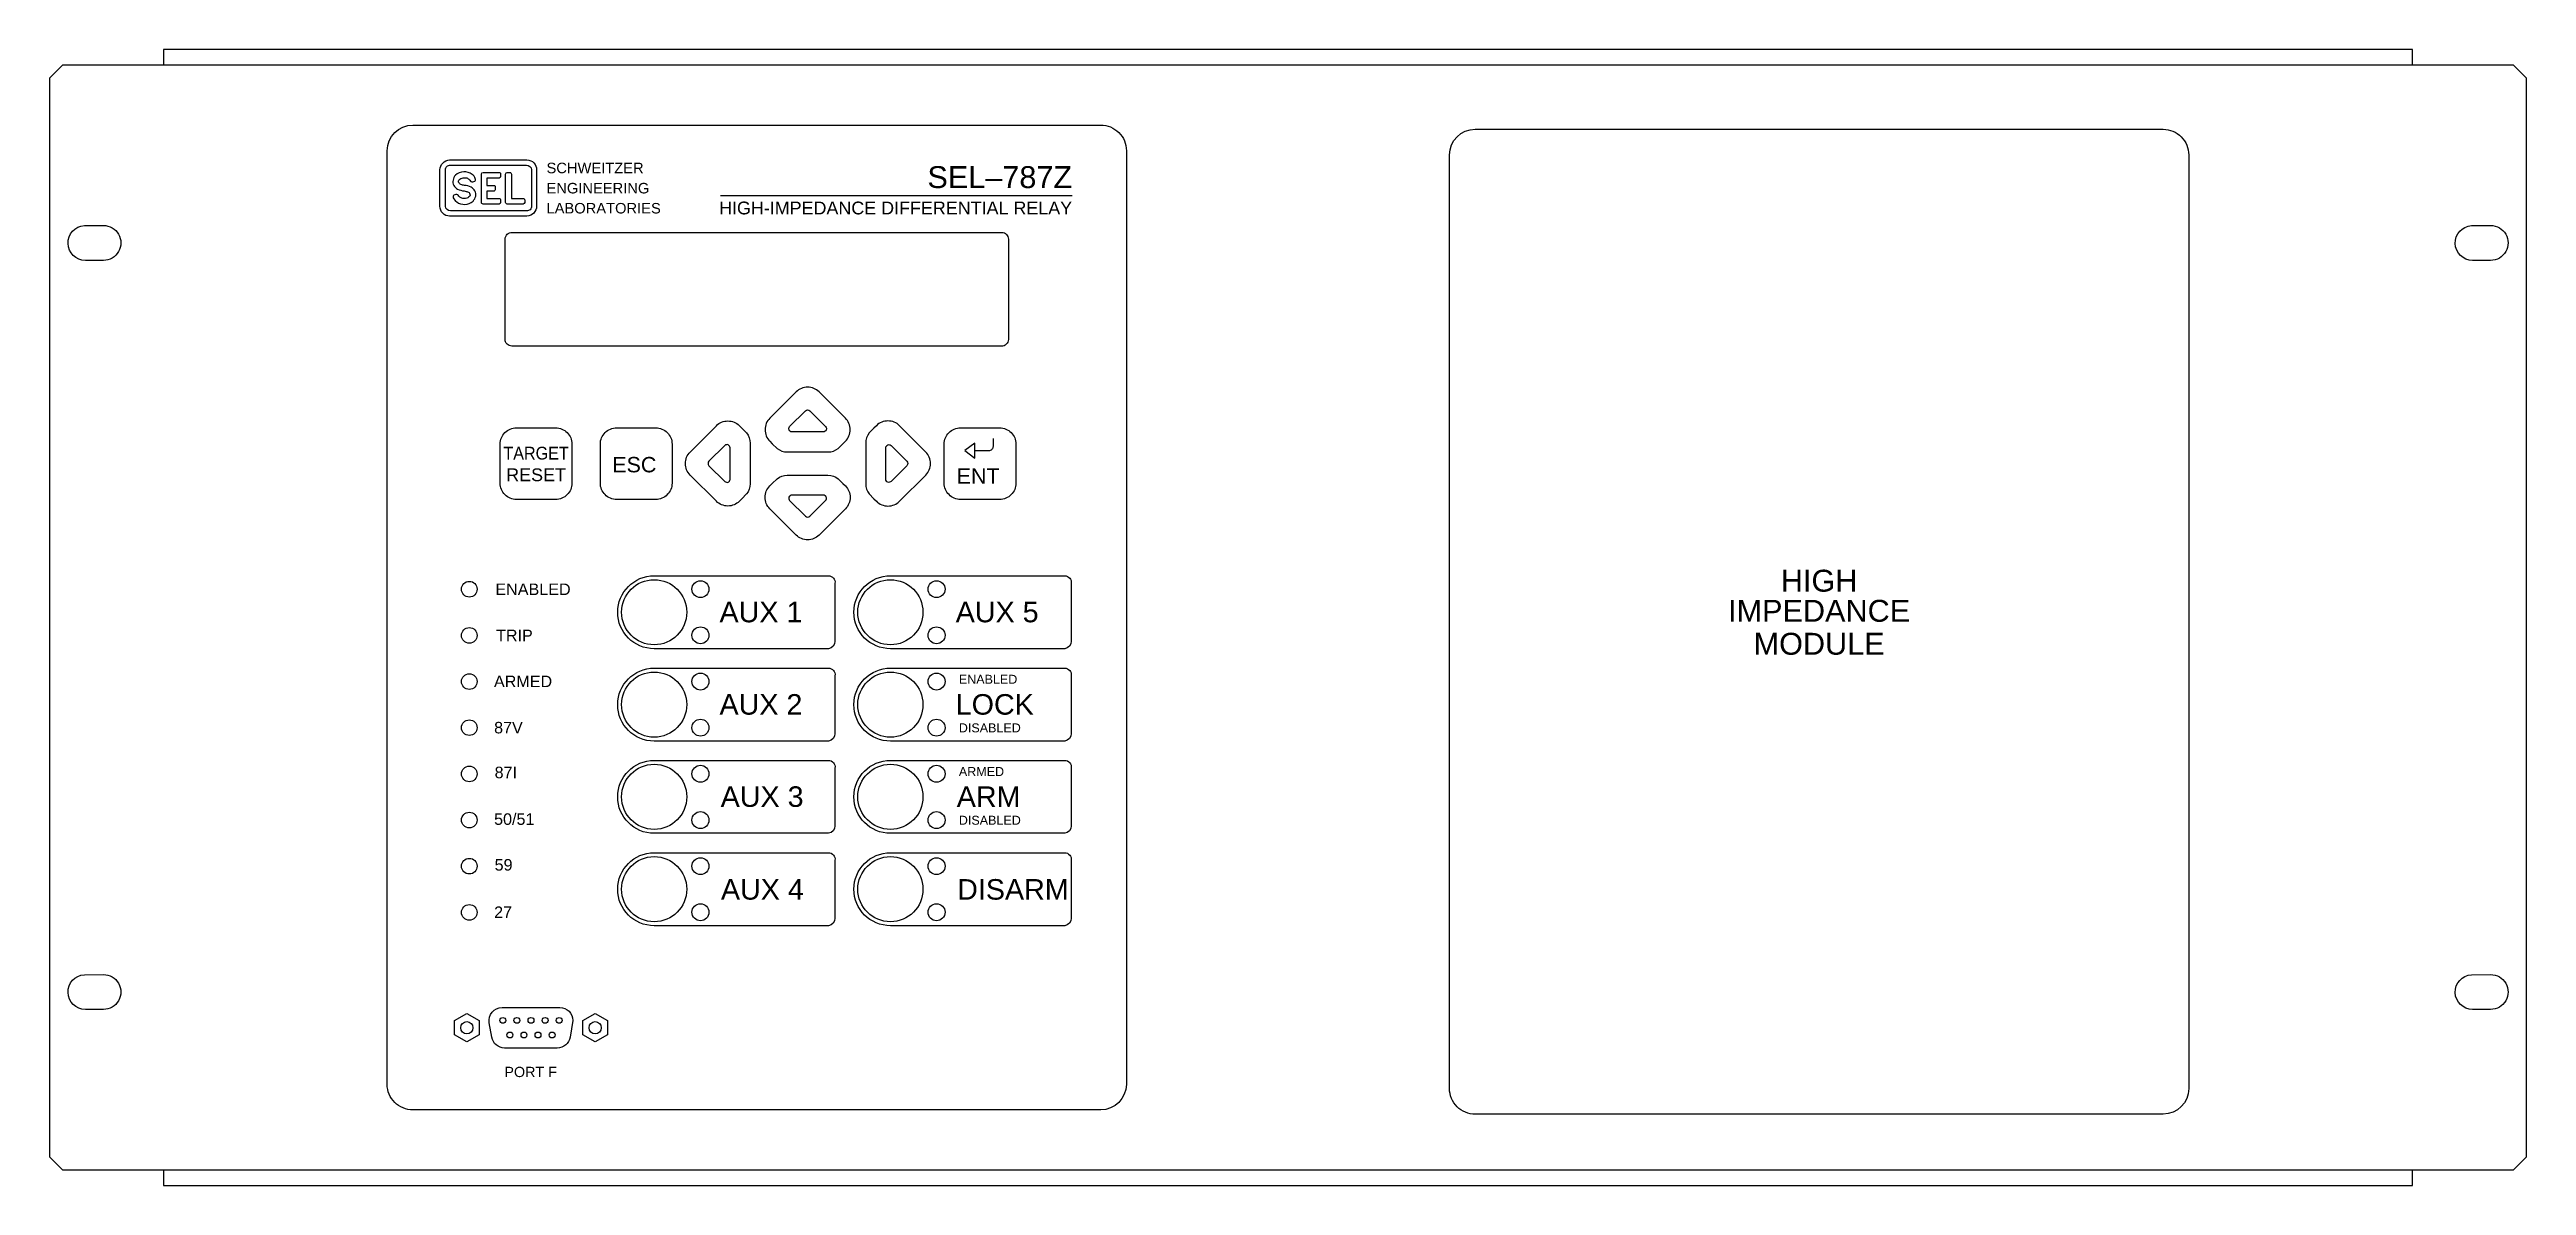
# Model space of a CAD drawing. Extents: x 0.5 to 35.5, y 0.5 to 23.5.
# Drawn here: x 1.7 to 20.7, y 5.46 to 14.18 of the extents above; entities that cross this region are included whole.
import ezdxf
from ezdxf.enums import TextEntityAlignment as Align

# ---------------------------------------------------------------- set-up
doc = ezdxf.new("R2010")
doc.units = 0
doc.header["$MEASUREMENT"] = 0
doc.layers.add('5_02__2__RACK_MOUNT', color=7, linetype='CONTINUOUS')
doc.layers.add('6_00______DWG_', color=7, linetype='CONTINUOUS')
doc.styles.add('ARIAL', font='arial.ttf')

msp = doc.modelspace()

# ---------------------------------------------------------------- texts
at = {"layer": '5_02__2__RACK_MOUNT', "style": 'ARIAL'}
for s, p in [('HIGH', (15.278, 10.019)), ('IMPEDANCE', (15.278, 9.788)), ('MODULE', (15.278, 9.535))]:
    msp.add_text(s, height=0.1682, dxfattribs=at).set_placement(p, align=Align.CENTER)
at = {"layer": '6_00______DWG_', "style": 'ARIAL'}
for s, height, p in [('SCHWEITZER', 0.0807, (5.516, 13.231)), ('ENGINEERING', 0.08067, (5.516, 13.076)), ('LABORATORIES', 0.08067, (5.516, 12.922)), ('ESC', 0.118, (6.02, 10.935)), ('ENT', 0.118, (8.662, 10.847)), ('ENABLED', 0.0885, (5.124, 9.993)), ('AUX 1', 0.1575, (6.843, 9.784)), ('AUX 5', 0.1575, (8.655, 9.784)), ('TRIP', 0.0885, (5.129, 9.639)), ('ARMED', 0.0885, (5.113, 9.286)), ('ENABLED', 0.0688, (8.679, 9.312)), ('AUX 2', 0.1575, (6.843, 9.075)), ('LOCK', 0.1575, (8.655, 9.075)), ('87V', 0.0885, (5.114, 8.931)), ('DISABLED', 0.0688, (8.679, 8.939)), ('87I', 0.0885, (5.118, 8.587)), ('ARMED', 0.0688, (8.679, 8.604)), ('AUX 3', 0.1575, (6.852, 8.367)), ('ARM', 0.1575, (8.663, 8.367)), ('50/51', 0.0885, (5.114, 8.229)), ('DISABLED', 0.0688, (8.679, 8.23)), ('59', 0.0885, (5.118, 7.878)), ('AUX 4', 0.1575, (6.854, 7.655)), ('DISARM', 0.1575, (8.666, 7.655)), ('27', 0.0885, (5.114, 7.514)), ('PORT F', 0.0787, (5.193, 6.293))]:
    msp.add_text(s, height=height, dxfattribs=at).set_placement(p)
for s, height, p in [('SEL–787Z', 0.1682, (9.548, 13.117)), ('HIGH-IMPEDANCE DIFFERENTIAL RELAY', 0.0983, (9.548, 12.915))]:
    msp.add_text(s, height=height, dxfattribs=at).set_placement(p, align=Align.RIGHT)
at = {"layer": '6_00______DWG_', "style": 'ARIAL', "width": 0.9}
msp.add_text('TARGET', height=0.0983, dxfattribs=at).set_placement((5.436, 11.033), align=Align.CENTER)
at = {"layer": '6_00______DWG_', "style": 'ARIAL'}
msp.add_text('RESET', height=0.0983, dxfattribs=at).set_placement((5.436, 10.867), align=Align.CENTER)

# ---------------------------------------------------------------- linework, layer by layer
at = {"layer": '5_02__2__RACK_MOUNT'}
msp.add_lwpolyline([(1.804, 14.061), (1.704, 13.961), (1.704, 5.681), (1.804, 5.581), (20.604, 5.581), (20.704, 5.681), (20.704, 13.961), (20.604, 14.061)], close=True, dxfattribs=at)
for points in [[(19.829, 14.061), (19.829, 14.181), (2.579, 14.181), (2.579, 14.061)], [(2.579, 5.581), (2.579, 5.461), (19.829, 5.461), (19.829, 5.581)]]:
    msp.add_lwpolyline(points, dxfattribs=at)
for points in [[(12.64, 13.568), (17.917, 13.568, -0.414214), (18.113, 13.372), (18.113, 6.205, -0.414213), (17.917, 6.008), (12.64, 6.008, -0.414214), (12.443, 6.205), (12.443, 13.372, -0.414213)], [(1.971, 12.829), (2.117, 12.83, -1.001784), (2.117, 12.562), (1.979, 12.562, -0.969277)], [(20.282, 12.829), (20.429, 12.83, -1.001784), (20.429, 12.562), (20.291, 12.562, -0.969277)], [(1.971, 7.079), (2.117, 7.08, -1.001784), (2.117, 6.812), (1.979, 6.812, -0.969277)], [(20.282, 7.079), (20.429, 7.08, -1.001784), (20.429, 6.812), (20.291, 6.812, -0.969277)]]:
    msp.add_lwpolyline(points, format="xyb", close=True, dxfattribs=at)
at = {"layer": '6_00______DWG_'}
for points in [[(4.491, 13.601), (9.767, 13.601, -0.414214), (9.964, 13.404), (9.964, 6.237, -0.414213), (9.767, 6.041), (4.491, 6.041, -0.414214), (4.294, 6.237), (4.294, 13.404, -0.414213)], [(4.773, 13.333), (5.366, 13.333, -0.41811), (5.44, 13.257), (5.44, 12.979, -0.404471), (5.366, 12.902), (4.773, 12.902, -0.41811), (4.699, 12.977), (4.699, 13.256, -0.404471)], [(4.779, 13.293), (5.362, 13.293, -0.378768), (5.402, 13.258), (5.402, 12.978, -0.441125), (5.362, 12.942), (4.779, 12.942, -0.378768), (4.74, 12.977), (4.74, 13.257, -0.441125)], [(4.881, 13.241, 0.192116), (4.818, 13.216, 0.12608), (4.799, 13.178, 0.336344), (4.834, 13.109, 0.087668), (4.885, 13.095, -0.022201), (4.9, 13.092, -0.039737), (4.911, 13.089, -0.23043), (4.929, 13.071, -0.182747), (4.928, 13.056, -0.221111), (4.894, 13.037, -0.058363), (4.873, 13.037, -0.13415), (4.85, 13.048, 0.006668), (4.838, 13.063, 0.085557), (4.836, 13.065, 0.231613), (4.805, 13.063, 0.170757), (4.8, 13.055, 0.118457), (4.801, 13.043, 0.153081), (4.827, 13.011, 0.186266), (4.89, 12.992, 0.192116), (4.953, 13.017, 0.12608), (4.973, 13.055, 0.336344), (4.937, 13.124, 0.087668), (4.886, 13.138, -0.022201), (4.871, 13.14, -0.039737), (4.86, 13.144, -0.23043), (4.842, 13.162, -0.182747), (4.844, 13.177, -0.221111), (4.878, 13.195, -0.058363), (4.899, 13.196, -0.13415), (4.921, 13.185, 0.006668), (4.934, 13.17, 0.085557), (4.936, 13.168, 0.231613), (4.966, 13.17, 0.170757), (4.972, 13.178, 0.118457), (4.97, 13.19, 0.153081), (4.945, 13.222, 0.186266)], [(5.029, 13.237), (5.152, 13.237, -0.424366), (5.164, 13.226), (5.164, 13.206, -0.404134), (5.152, 13.194), (5.059, 13.194), (5.059, 13.137), (5.114, 13.137, -0.477137), (5.122, 13.127), (5.122, 13.104, -0.353971), (5.114, 13.094), (5.059, 13.094), (5.059, 13.037), (5.152, 13.037, -0.424366), (5.164, 13.026), (5.164, 13.006, -0.404134), (5.152, 12.994), (5.029, 12.994, -0.432614), (5.017, 13.006), (5.017, 13.225, -0.396049)], [(5.214, 13.237), (5.235, 13.237, -0.432614), (5.247, 13.225), (5.247, 13.037), (5.338, 13.037, -0.424366), (5.349, 13.026), (5.349, 13.006, -0.404134), (5.338, 12.994), (5.214, 12.994, -0.432614), (5.202, 13.006), (5.202, 13.225, -0.396049)], [(5.252, 12.776), (9.009, 12.776, -0.417398), (9.059, 12.726), (9.059, 11.954, -0.429922), (9.006, 11.904), (5.249, 11.904, -0.41748), (5.199, 11.955), (5.199, 12.726, -0.429859)], [(7.675, 11.092, 0.176539), (7.753, 11.119), (7.79, 11.155), (7.809, 11.174, 0.414214), (7.809, 11.351), (7.607, 11.552, 0.414214), (7.431, 11.552), (7.229, 11.351, 0.414214), (7.229, 11.174), (7.248, 11.155), (7.285, 11.119, 0.176539), (7.363, 11.092)], [(7.536, 11.408), (7.657, 11.286, -0.66386), (7.64, 11.246), (7.398, 11.246, -0.66386), (7.381, 11.286), (7.502, 11.408, -0.408376)], [(5.286, 11.277), (5.586, 11.277, -0.414214), (5.711, 11.152), (5.711, 10.852, -0.414214), (5.586, 10.727), (5.286, 10.727, -0.414214), (5.161, 10.852), (5.161, 11.152, -0.414214)], [(6.054, 11.277), (6.354, 11.277, -0.414214), (6.479, 11.152), (6.479, 10.852, -0.414214), (6.354, 10.727), (6.054, 10.727, -0.414214), (5.929, 10.852), (5.929, 11.152, -0.414214)], [(7.078, 10.847, -0.176539), (7.051, 10.769), (7.015, 10.732), (6.996, 10.713, -0.414214), (6.819, 10.713), (6.618, 10.914, -0.414214), (6.618, 11.091), (6.819, 11.293, -0.414214), (6.996, 11.293), (7.015, 11.274), (7.051, 11.237, -0.176539), (7.078, 11.159)], [(7.965, 10.847, 0.176539), (7.992, 10.769), (8.028, 10.732), (8.047, 10.713, 0.414214), (8.224, 10.713), (8.425, 10.914, 0.414214), (8.425, 11.091), (8.224, 11.293, 0.414214), (8.047, 11.293), (8.028, 11.274), (7.992, 11.237, 0.176539), (7.965, 11.159)], [(8.692, 11.277), (8.992, 11.277, -0.414214), (9.117, 11.152), (9.117, 10.852, -0.414214), (8.992, 10.727), (8.692, 10.727, -0.414214), (8.567, 10.852), (8.567, 11.152, -0.414214)], [(6.762, 10.986), (6.884, 10.865, 0.66386), (6.924, 10.881), (6.924, 11.124, 0.66386), (6.884, 11.141), (6.762, 11.02, 0.408376)], [(8.281, 10.986), (8.159, 10.865, -0.66386), (8.119, 10.881), (8.119, 11.124, -0.66386), (8.159, 11.141), (8.281, 11.02, -0.408376)], [(7.675, 10.913, -0.176539), (7.753, 10.886), (7.79, 10.85), (7.809, 10.831, -0.414214), (7.809, 10.655), (7.607, 10.453, -0.414214), (7.431, 10.453), (7.229, 10.655, -0.414214), (7.229, 10.831), (7.248, 10.85), (7.285, 10.886, -0.176539), (7.363, 10.913)], [(7.536, 10.598), (7.657, 10.719, 0.66386), (7.64, 10.76), (7.398, 10.76, 0.66386), (7.381, 10.719), (7.502, 10.598, 0.408376)], [(6.342, 10.141), (7.679, 10.141, -0.460086), (7.729, 10.083), (7.729, 9.639, -0.369778), (7.679, 9.581), (6.342, 9.581, -0.999996)], [(8.154, 10.141), (9.491, 10.141, -0.460086), (9.541, 10.083), (9.541, 9.639, -0.369778), (9.491, 9.581), (8.154, 9.581, -0.999996)], [(6.342, 9.432), (7.679, 9.432, -0.460086), (7.729, 9.374), (7.729, 8.931, -0.369778), (7.679, 8.872), (6.342, 8.872, -0.999996)], [(8.154, 9.432), (9.491, 9.432, -0.460086), (9.541, 9.374), (9.541, 8.931, -0.369778), (9.491, 8.872), (8.154, 8.872, -0.999996)], [(6.342, 8.724), (7.679, 8.724, -0.460086), (7.729, 8.665), (7.729, 8.222, -0.369778), (7.679, 8.164), (6.342, 8.164, -0.999996)], [(8.154, 8.724), (9.491, 8.724, -0.460086), (9.541, 8.665), (9.541, 8.222, -0.369778), (9.491, 8.164), (8.154, 8.164, -0.999996)], [(6.342, 8.015), (7.679, 8.015, -0.460086), (7.729, 7.957), (7.729, 7.513, -0.369778), (7.679, 7.455), (6.342, 7.455, -0.999996)], [(8.154, 8.015), (9.491, 8.015, -0.460086), (9.541, 7.957), (9.541, 7.513, -0.369778), (9.491, 7.455), (8.154, 7.455, -0.999996)], [(5.175, 6.827), (5.618, 6.827, -0.414214), (5.718, 6.727), (5.697, 6.599, -0.370597), (5.599, 6.516), (5.195, 6.516, -0.36397), (5.096, 6.599), (5.077, 6.71, -0.466307)]]:
    msp.add_lwpolyline(points, format="xyb", close=True, dxfattribs=at)
msp.add_lwpolyline([(9.548, 13.058), (6.85, 13.058), (6.85, 13.058)], dxfattribs=at)
for points in [[(8.801, 11.16), (8.725, 11.102), (8.801, 11.044)], [(4.905, 6.78), (4.999, 6.726), (4.999, 6.617), (4.905, 6.563), (4.811, 6.617), (4.811, 6.726)], [(5.889, 6.78), (5.983, 6.726), (5.983, 6.617), (5.889, 6.563), (5.795, 6.617), (5.795, 6.726)]]:
    msp.add_lwpolyline(points, close=True, dxfattribs=at)
msp.add_lwpolyline([(8.801, 11.102), (8.909, 11.102, 0.414214), (8.944, 11.137), (8.944, 11.194)], format="xyb", dxfattribs=at)
for centre, radius in [((4.924, 10.038), 0.06), ((6.342, 9.861), 0.25), ((6.697, 10.038), 0.065), ((8.154, 9.861), 0.25), ((8.508, 10.038), 0.065), ((4.924, 9.683), 0.06), ((6.697, 9.684), 0.065), ((8.508, 9.684), 0.065), ((4.924, 9.329), 0.06), ((6.342, 9.152), 0.25), ((6.697, 9.329), 0.065), ((8.154, 9.152), 0.25), ((8.508, 9.329), 0.065), ((4.924, 8.975), 0.06), ((6.697, 8.975), 0.065), ((8.508, 8.975), 0.065), ((4.924, 8.62), 0.06), ((6.342, 8.444), 0.25), ((6.697, 8.621), 0.065), ((8.154, 8.444), 0.25), ((8.508, 8.621), 0.065), ((4.924, 8.266), 0.06), ((6.697, 8.266), 0.065), ((8.508, 8.266), 0.065), ((6.342, 7.735), 0.25), ((8.154, 7.735), 0.25), ((4.924, 7.912), 0.06), ((6.697, 7.912), 0.065), ((8.508, 7.912), 0.065), ((4.924, 7.557), 0.06), ((6.697, 7.558), 0.065), ((8.508, 7.558), 0.065), ((4.905, 6.672), 0.047), ((5.181, 6.728), 0.0225), ((5.289, 6.728), 0.0225), ((5.397, 6.728), 0.0225), ((5.505, 6.728), 0.0225), ((5.613, 6.728), 0.0225), ((5.889, 6.672), 0.047), ((5.235, 6.616), 0.0225), ((5.343, 6.616), 0.0225), ((5.451, 6.616), 0.0225), ((5.559, 6.616), 0.0225)]:
    msp.add_circle(centre, radius, dxfattribs=at)

msp.set_redraw_order([(e.dxf.handle, doc.entitydb.next_handle()) for e in msp.query("TEXT MTEXT ATTDEF DIMENSION ARC_DIMENSION")])  # texts and dimensions are drawn at this point

doc.saveas('drawing.dxf')
